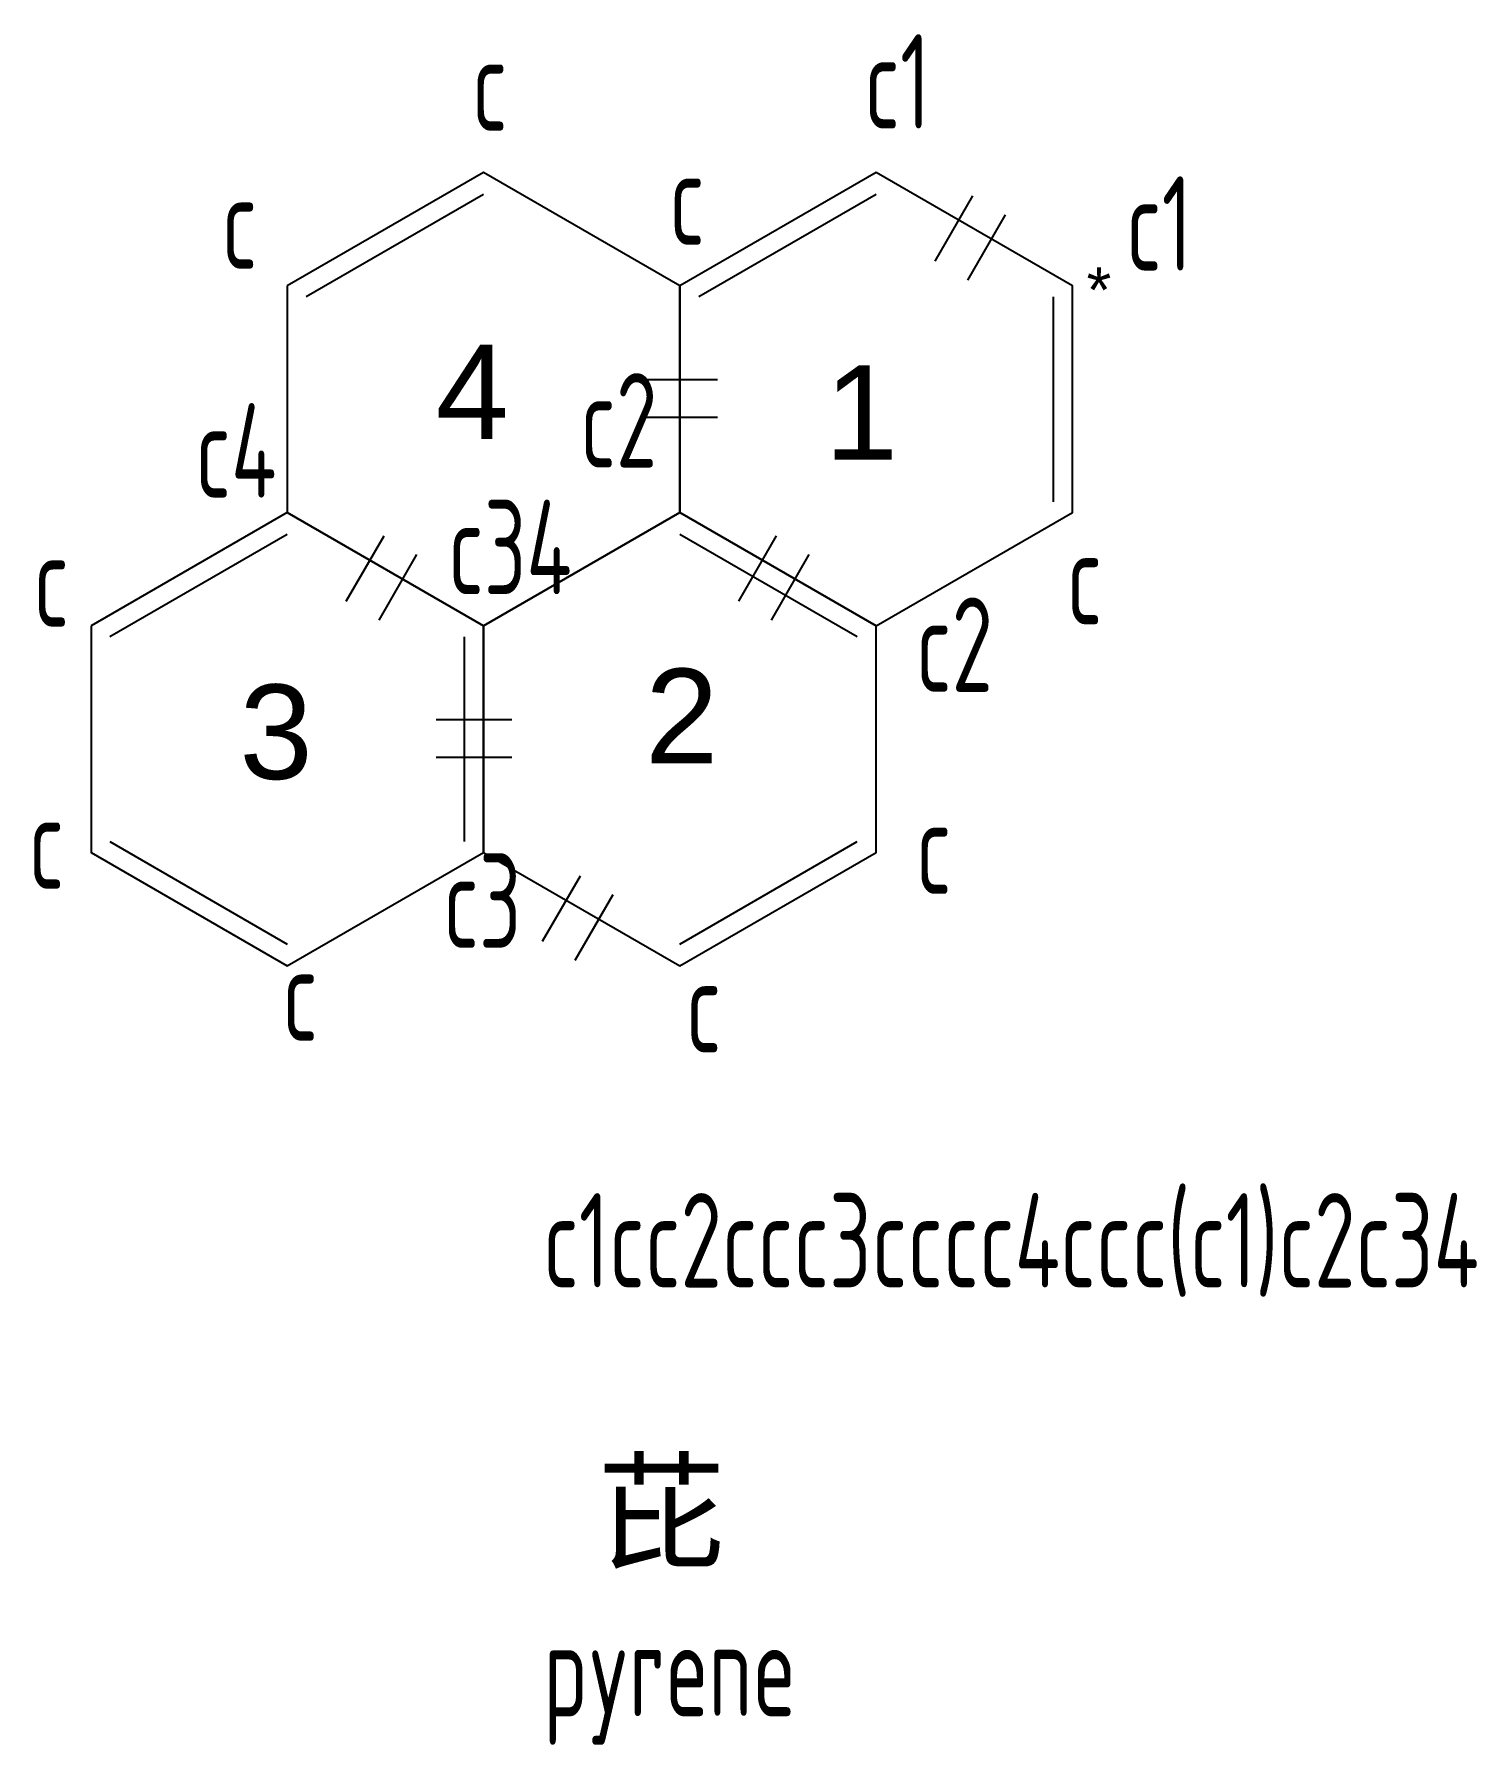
# Model space of a CAD drawing. Header units: millimetres. Extents: x 1948 to 8157, y -969 to 2597.
# Drawn here: x 3246.8 to 3285, y 1595.46 to 1640.75 of the extents above; entities that cross this region are included whole.
import ezdxf

# ---------------------------------------------------------------- set-up
doc = ezdxf.new("R2010")
doc.units = ezdxf.units.MM
doc.linetypes.add('ACAD_ISO07W100', pattern=[3, 0, -3])
doc.layers.add('text', color=7, linetype='ACAD_ISO07W100')
doc.layers.add('打断层', color=30, linetype='Continuous')
doc.styles.get("Standard").update_dxf_attribs({"font": 'arial.ttf'})
doc.styles.add('text', font='hzs.shx', dxfattribs={"width": 0.75, "bigfont": 'hztx.shx'})

msp = doc.modelspace()

# ---------------------------------------------------------------- texts
at = {"layer": 'text', "style": 'text', "width": 0.75}
for s, p in [('c1', (3268.78, 1638.25)), ('c', (3258.392, 1638.19)), ('c', (3263.615, 1635.171)), ('c1', (3275.709, 1634.488)), ('c', (3251.769, 1634.537)), ('c2', (3261.26, 1629.276)), ('c4', (3251.069, 1628.478)), ('c34', (3257.763, 1625.921)), ('c', (3246.785, 1625.061)), ('c', (3274.139, 1625.122)), ('c2', (3270.147, 1623.338)), ('c', (3246.655, 1618.122)), ('c', (3270.147, 1617.987)), ('c3', (3257.633, 1616.558)), ('c', (3253.373, 1614.099)), ('c', (3264.055, 1613.79)), ('c1cc2ccc3cccc4ccc(c1)c2c34', (3260.277, 1607.569)), ('pyrene', (3260.277, 1596.219))]:
    msp.add_text(s, height=2.5, dxfattribs=at).set_placement(p)
at = {"layer": 'text'}
for s, height, p in [('*', 1.2, (3274.665, 1633.381)), ('4', 2.5, (3257.432, 1630.033)), ('1', 2.5, (3267.732, 1629.485)), ('2', 2.5, (3262.977, 1621.451)), ('3', 2.5, (3252.236, 1621.033)), ('芘', 2.5, (3261.702, 1600.376))]:
    msp.add_text(s, height=height, dxfattribs=at).set_placement(p)

# ---------------------------------------------------------------- linework, layer by layer
for points in [[(3253.504, 1634.085), (3253.504, 1628.085), (3258.7, 1625.085), (3263.897, 1628.085), (3263.897, 1634.085), (3258.7, 1637.085)], [(3263.897, 1634.085), (3263.897, 1628.085), (3269.093, 1625.085), (3274.289, 1628.085), (3274.289, 1634.085), (3269.093, 1637.085)], [(3248.308, 1625.085), (3248.308, 1619.085), (3253.504, 1616.085), (3258.7, 1619.085), (3258.7, 1625.085), (3253.504, 1628.085)], [(3258.7, 1625.085), (3258.7, 1619.085), (3263.897, 1616.085), (3269.093, 1619.085), (3269.093, 1625.085), (3263.897, 1628.085)]]:
    msp.add_lwpolyline(points, close=True)
for points in [[(3258.7, 1636.508), (3254.004, 1633.797)], [(3269.093, 1636.508), (3264.397, 1633.797)], [(3273.789, 1628.374), (3273.789, 1633.797)], [(3253.504, 1627.508), (3248.808, 1624.797)], [(3268.593, 1624.797), (3263.897, 1627.508)], [(3258.2, 1619.374), (3258.2, 1624.797)], [(3248.808, 1619.374), (3253.504, 1616.663)], [(3263.897, 1616.663), (3268.593, 1619.374)]]:
    msp.add_lwpolyline(points)
at = {"layer": '打断层'}
for p, q in [((3270.655, 1634.74), (3271.655, 1636.472)), ((3271.521, 1634.24), (3272.521, 1635.972)), ((3262.897, 1631.612), (3264.897, 1631.612)), ((3262.897, 1630.612), (3264.897, 1630.612)), ((3255.067, 1625.74), (3256.067, 1627.472)), ((3265.459, 1625.74), (3266.459, 1627.472)), ((3255.933, 1625.24), (3256.933, 1626.972)), ((3266.325, 1625.24), (3267.325, 1626.972)), ((3257.45, 1622.612), (3259.45, 1622.612)), ((3257.45, 1621.612), (3259.45, 1621.612)), ((3260.263, 1616.74), (3261.263, 1618.472)), ((3261.129, 1616.24), (3262.129, 1617.972))]:
    msp.add_line(p, q, dxfattribs=at)

msp.set_redraw_order([(e.dxf.handle, doc.entitydb.next_handle()) for e in msp.query("TEXT MTEXT ATTDEF DIMENSION ARC_DIMENSION")])  # texts and dimensions are drawn at this point

doc.saveas('drawing.dxf')
